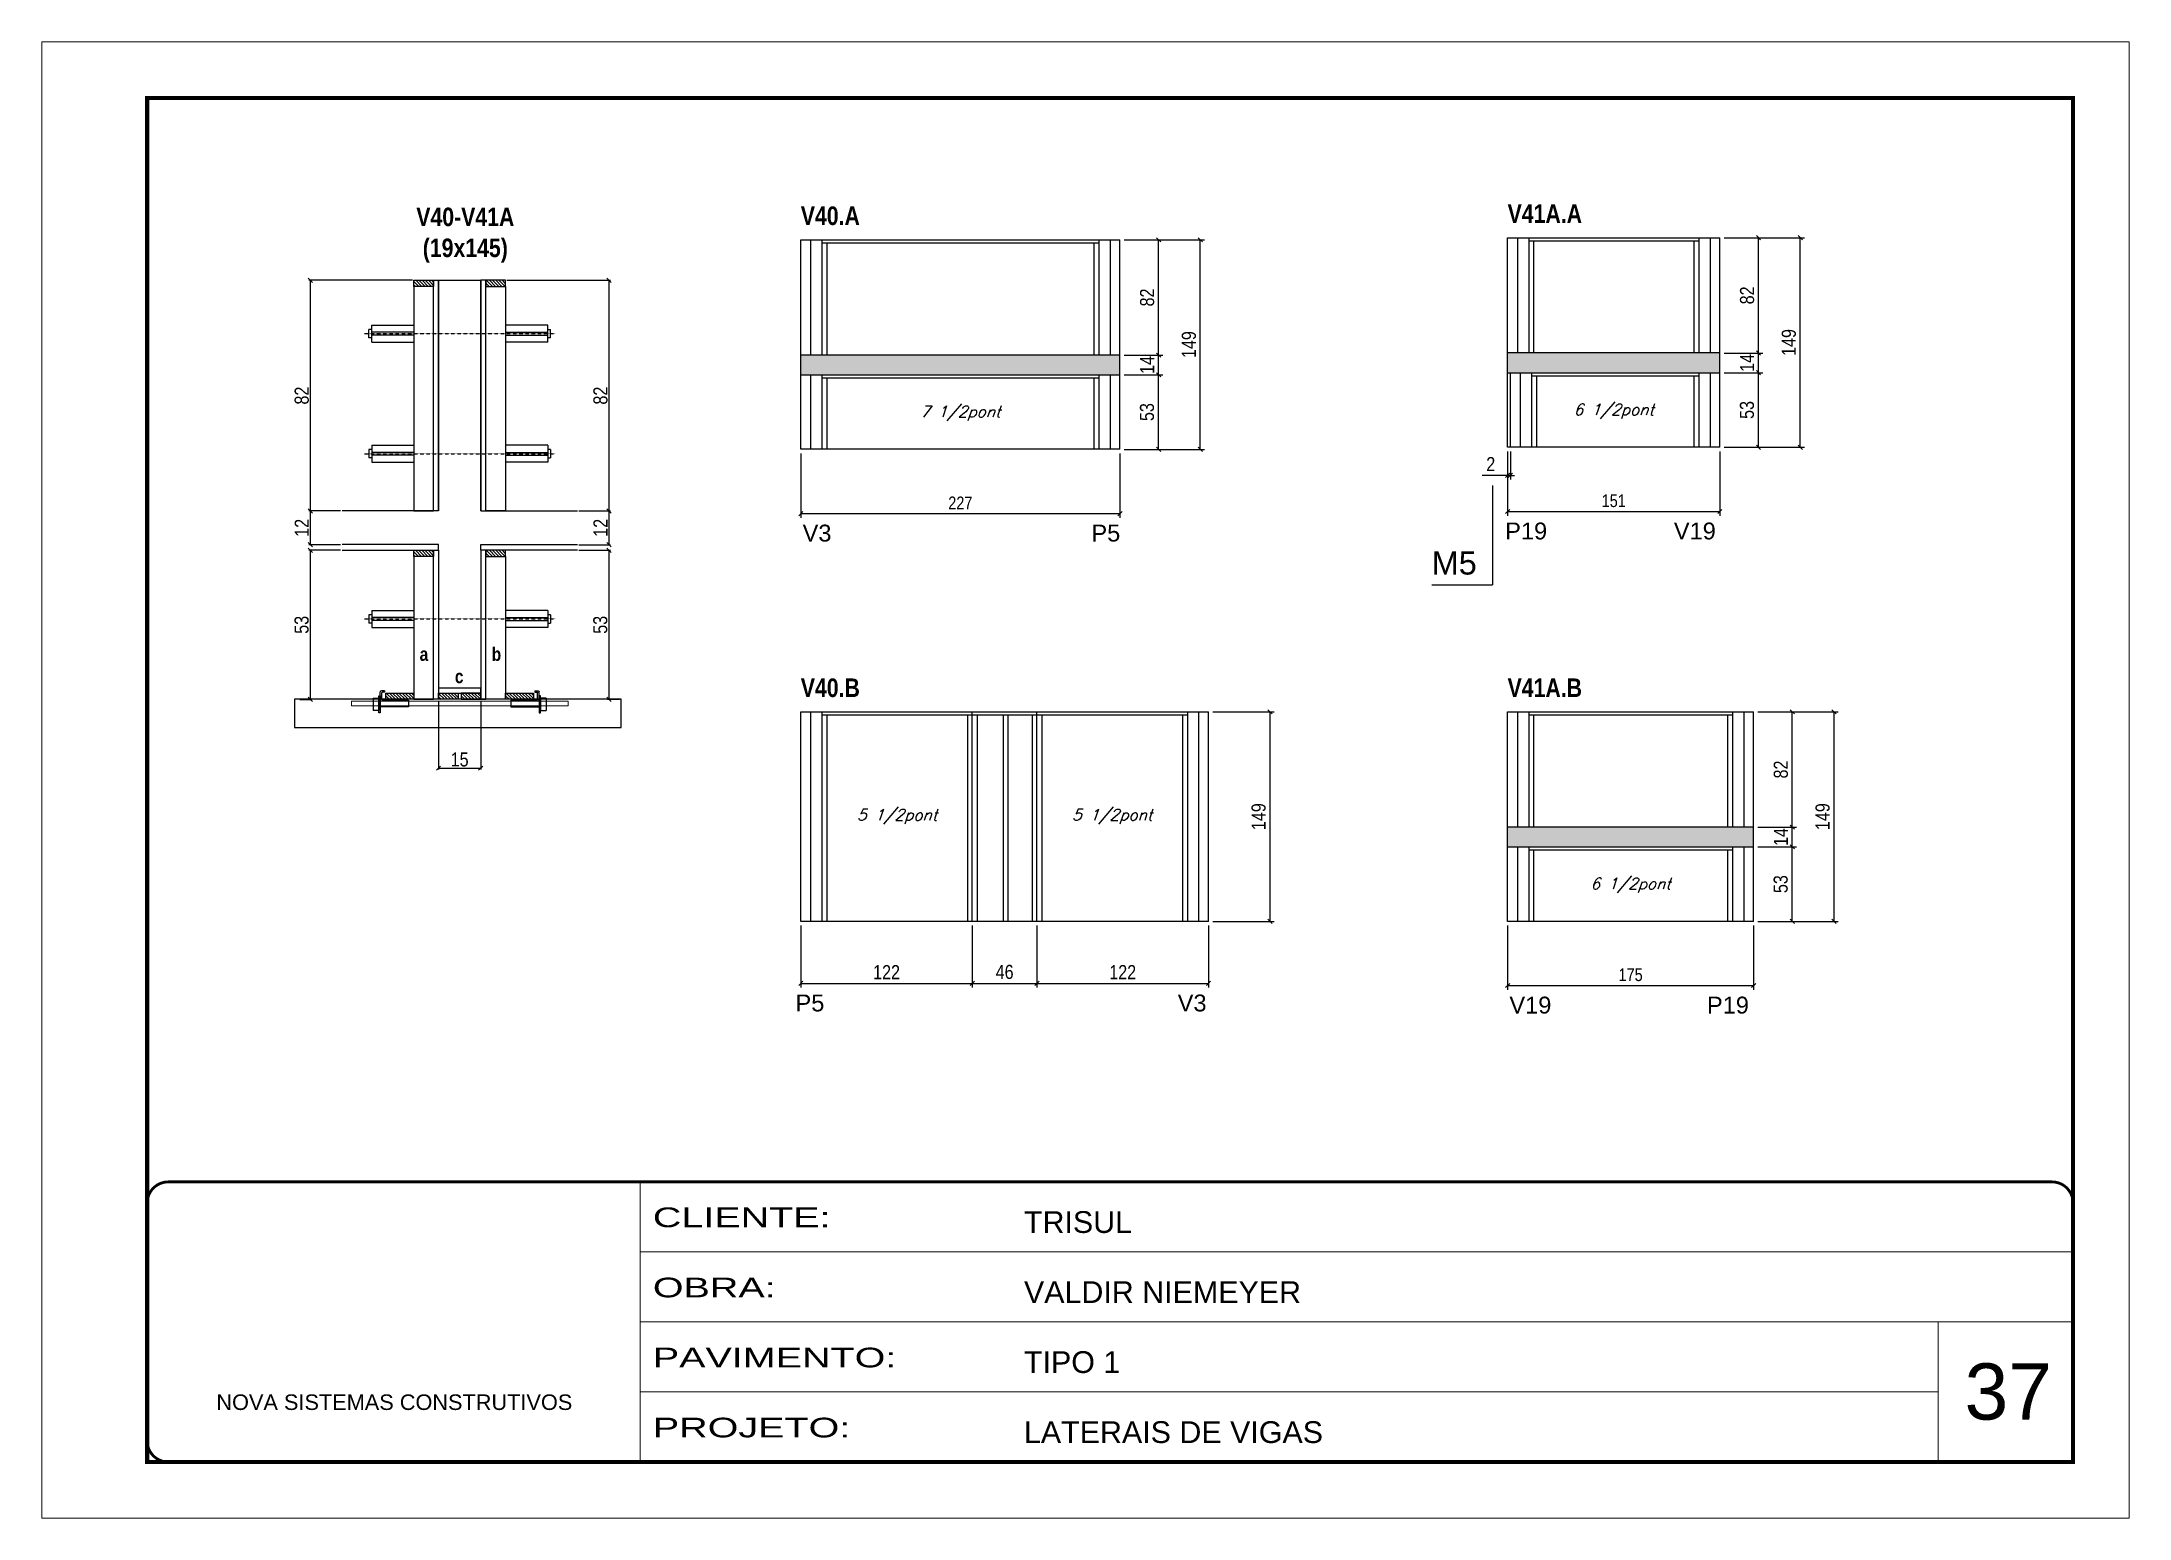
# Model space of a CAD drawing. Extents: x 3330 to 22105, y 1197 to 30204.
# Drawn here: x 3330 to 4815, y 18426 to 19476 of the extents above; entities that cross this region are included whole.
import ezdxf

# ---------------------------------------------------------------- set-up
doc = ezdxf.new("R2010")
doc.units = 0
for name, pattern in [('CONTINUO', [0]), ('DASHED', [0.75, 0.5, -0.25]), ('HIDDEN', [0.375, 0.25, -0.125])]:
    doc.linetypes.add(name, pattern=pattern)
for name, color, linetype in [('5', 5, 'Continuous'), ('barrote', 251, 'Continuous'), ('COTA', 241, 'Continuous'), ('detalhes', 4, 'Continuous'), ('NOMENCLATURA', 7, 'Continuous'), ('Painéis', 200, 'Continuous'), ('presilha', 1, 'Continuous'), ('SARR_2.2x10', 60, 'Continuous'), ('SARR_2.2x7', 40, 'Continuous'), ('SARR_3.5x7', 81, 'Continuous'), ('TENSOR', 3, 'Continuous'), ('texto', 7, 'Continuous')]:
    doc.layers.add(name, color=color, linetype=linetype)
for name, color, linetype, lineweight in [('CARIMBO', 255, 'Continuous', 9), ('CONCRETO', 251, 'Continuous', 25), ('Folhas', 255, 'Continuous', 9), ('SARRAFO DE PRESSAO', 251, 'DASHED', 9), ('SCO-___-LAJ', 2, 'Continuous', 0)]:
    doc.layers.add(name, color=color, linetype=linetype, lineweight=lineweight)
doc.styles.add('ARIAL', font='arial.ttf')
doc.styles.add('COTA TECNICA', font='techl___.ttf', dxfattribs={"height": 10})
doc.styles.add('COTA TECNICA 2X', font='techl___.ttf', dxfattribs={"height": 10})
doc.styles.add('COTA TECNICA-50', font='techl___.ttf', dxfattribs={"height": 9})
doc.styles.add('Romans', font='romans.shx')
doc.styles.get("Standard").update_dxf_attribs({"font": 'arial.ttf'})
doc.styles.add('TECNICA', font='techb___.ttf', dxfattribs={"height": 10})
doc.styles.add('Tecnologia', font='')
doc.styles.get('Tecnologia').set_extended_font_data('Forgotten Futurist')
doc.dimstyles.new('COTA PAINEL-50', dxfattribs={"dimtxt": 9, "dimasz": 3, "dimexe": 3, "dimexo": 3, "dimgap": 3, "dimtad": 1, "dimdec": 1, "dimzin": 12, "dimdsep": 46, "dimtxsty": 'COTA TECNICA-50', "dimblk1": 'OBLIQUE', "dimblk2": 'OBLIQUE', "dimsah": 1, "dimcen": 0.9, "dimclrd": 4, "dimclre": 4, "dimclrt": 240, "dimadec": 1, "dimazin": 3, "dimtfac": 1, "dimtdec": 1, "dimtmove": 0, "dimatfit": 3, "dimfxl": 1, "dimtolj": 1, "dimtzin": 12, "dimarcsym": 0})
doc.dimstyles.new('PAINEL', dxfattribs={"dimtxt": 10, "dimasz": 3, "dimexe": 3, "dimexo": 3, "dimgap": 3, "dimtad": 1, "dimdec": 1, "dimzin": 12, "dimdsep": 46, "dimtxsty": 'COTA TECNICA', "dimblk1": 'OBLIQUE', "dimblk2": 'OBLIQUE', "dimsah": 1, "dimcen": 0.9, "dimclrd": 4, "dimclre": 4, "dimclrt": 240, "dimadec": 1, "dimazin": 3, "dimtfac": 1, "dimtdec": 1, "dimtmove": 0, "dimatfit": 3, "dimfxl": 1, "dimtolj": 1, "dimtzin": 12, "dimarcsym": 0})
doc.dimstyles.new('SECAO', dxfattribs={"dimscale": 0.333333, "dimtxt": 5, "dimasz": 9, "dimexe": 3, "dimexo": 3, "dimgap": 3, "dimtad": 1, "dimdec": 1, "dimlfac": 0.5, "dimzin": 12, "dimdsep": 46, "dimtxsty": 'COTA TECNICA 2X', "dimblk1": 'OBLIQUE', "dimblk2": 'OBLIQUE', "dimsah": 1, "dimcen": 0.9, "dimclrd": 4, "dimclre": 4, "dimclrt": 240, "dimadec": 1, "dimazin": 3, "dimtfac": 1, "dimtdec": 1, "dimtmove": 0, "dimatfit": 3, "dimfxl": 1, "dimtolj": 1, "dimtzin": 12, "dimarcsym": 0})

msp = doc.modelspace()

# ---------------------------------------------------------------- texts
at = {"layer": '5', "linetype": 'Continuous'}
for s, rotation, p in [('V3', 359.99996, (3871, 19120.54)), ('P5', 359.99996, (4076.45, 19120.54)), ('P19', 0.00004, (4370.81, 19122.04)), ('V19', 0.00004, (4490.78, 19122.04)), ('P5', 0.00004, (3865.96, 18786.37)), ('V3', 0.00004, (4137.83, 18786.37)), ('V19', 359.99996, (4373.81, 18784.87)), ('P19', 359.99996, (4514.35, 18784.87))]:
    msp.add_text(s, height=12, rotation=rotation, dxfattribs=at).set_placement(p)
at = {"layer": 'CARIMBO', "style": 'ARIAL'}
msp.add_text('37', height=40, dxfattribs=at).set_placement((4697.59, 18496.09))
at = {"layer": 'detalhes', "style": 'TECNICA'}
for s, p in [('a', (3598.56, 19035.66)), ('b', (3649.82, 19035.64)), ('c', (3623.62, 19019.8))]:
    msp.add_text(s, height=9.6, dxfattribs=at).set_placement(p)
at = {"layer": 'NOMENCLATURA', "style": 'TECNICA'}
for s, p in [('V40.A', (3869.7, 19345.62)), ('V41A.A', (4372.51, 19347.12)), ('V40.B', (3869.7, 19009.95)), ('V41A.B', (4372.51, 19009.95))]:
    msp.add_text(s, height=13.2, dxfattribs=at).set_placement(p)
at = {"layer": 'NOMENCLATURA', "linetype": 'Continuous'}
msp.add_text('M5', height=16.5, dxfattribs=at).set_placement((4318.56, 19097.05))
at = {"layer": 'NOMENCLATURA', "insert": (3631.04, 19358.02), "char_height": 13.2, "attachment_point": 2, "style": 'TECNICA'}
msp.add_mtext_dynamic_manual_height_columns('V40-V41A\\P(19x145)', width=300.2766, gutter_width=1, heights=[0], dxfattribs=at)
at = {"layer": 'texto', "color": 2, "char_height": 8, "attachment_point": 5, "style": 'Romans'}
for s, insert in [('{\\Q19;\\C256;7 1/2pont}', (3983.2, 19211.61)), ('{\\Q19;\\C256;6 1/2pont}', (4448.01, 19213.11)), ('{\\Q19;\\C256;5 1/2pont}', (3938.2, 18924.93)), ('{\\Q19;\\C256;5 1/2pont}', (4091.2, 18924.93)), ('{\\Q19;\\C256;6 1/2pont}', (4460.01, 18875.93))]:
    msp.add_mtext(s, dxfattribs=dict(at, insert=insert))

# ---------------------------------------------------------------- blocks, each defined once
blk = doc.blocks.new('9999999999')
at = {"color": 30, "linetype": 'CONTINUO'}
for p, q in [((98564.6, 34230.2), (98564.6, 34429.4)), ((98564.6, 34379.6), (99584, 34379.6)), ((98564.6, 34329.8), (99488, 34329.8)), ((99584, 34329.8), (99488, 34329.8)), ((99488, 34329.8), (99488, 34230.2)), ((98564.6, 34280), (99488, 34280))]:
    blk.add_line(p, q, dxfattribs=at)
at = {"color": 30, "linetype": 'CONTINUO', "const_width": 2}
blk.add_lwpolyline([(99584, 34230.2), (99584, 34414.4, 0.414214), (99569, 34429.4), (98229, 34429.4, 0.414214), (98214, 34414.4), (98214, 34245.2, 0.414214), (98229, 34230.2), (99584, 34230.2)], format="xyb", dxfattribs=at)
at = {"layer": 'Folhas'}
blk.add_lwpolyline([(98139, 34190.2), (99624, 34190.2), (99624, 35240.2), (98139, 35240.2)], close=True, dxfattribs=at)
at = {"layer": 'Folhas', "color": 30, "const_width": 3}
blk.add_lwpolyline([(98214, 34230.2), (99584, 34230.2), (99584, 35200.2), (98214, 35200.2)], close=True, dxfattribs=at)
at = {"color": 7, "linetype": 'Continuous', "ltscale": 5, "style": 'ARIAL'}
for s, height, p in [('TRISUL', 15.48, (98837.7, 34393.1)), ('VALDIR NIEMEYER', 15.483, (98837.7, 34343.3)), ('TIPO 1', 15.48, (98837.7, 34293.5)), ('NOVA SISTEMAS CONSTRUTIVOS', 11.059, (98263.2, 34267.2)), ('LATERAIS DE VIGAS', 15.483, (98837.7, 34243.7))]:
    blk.add_text(s, height=height, dxfattribs=at).set_placement(p)
at = {"layer": 'Folhas', "color": 7, "style": 'Tecnologia', "width": 1.5}
for s, p in [('CLIENTE:', (98573.7, 34397.2)), ('OBRA:', (98573.7, 34347.3)), ('PAVIMENTO:', (98573.7, 34297.5)), ('PROJETO:', (98573.7, 34247.7))]:
    blk.add_text(s, height=14, dxfattribs=at).set_placement(p)
blk = doc.blocks.new('PRESILHA METÁLICA 1')
at = {"layer": 'presilha'}
for p, q in [((0, 13), (6, 13)), ((0, 13), (0, 0)), ((6, 0), (0, 0)), ((6, 15.5), (7.5, 15.5)), ((6, -2.5), (6, 15.5)), ((6, 13), (6, 0)), ((7.5, 10.6), (7.5, 19.9)), ((7.5, 15.5), (7.5, -2.5)), ((37.5, 4.1), (7.5, 4.1)), ((12, 21), (8.6, 21)), ((9, 11.6), (9, 18.9)), ((12, 19.5), (9.6, 19.5)), ((37.5, 11), (9.6, 11)), ((12, 21), (12, 19.5)), ((37.5, 11), (37.5, 4.1)), ((7.5, -2.5), (6, -2.5))]:
    blk.add_line(p, q, dxfattribs=at)
for centre, radius, start, end in [((8.6, 19.9), 1.14, 90, 180), ((9.6, 18.9), 0.57, 90, 180), ((9.6, 11.6), 0.57, 180, 270)]:
    blk.add_arc(centre, radius, start, end, dxfattribs=at)
blk = doc.blocks.new('_Oblique')
at = {"color": 0, "linetype": 'ByBlock', "lineweight": -2}
blk.add_line((-0.5, -0.5), (0.5, 0.5), dxfattribs=at)
blk = doc.blocks.new('*D2785')
at = {"layer": 'COTA', "color": 4, "lineweight": -2, "transparency": 16777216}
for p, q in [((3612, 19007.3), (3612, 18958.4)), ((3642, 19007.3), (3642, 18958.4)), ((3612, 18959.4), (3642, 18959.4))]:
    blk.add_line(p, q, dxfattribs=at)
at = {"layer": 'Defpoints', "color": 0, "transparency": 16777216}
for p in [(3612, 19008.3), (3642, 19008.3), (3642, 18959.4)]:
    blk.add_point(p, dxfattribs=at)
at = {"layer": 'COTA', "color": 4, "lineweight": -2, "transparency": 16777216, "xscale": 3, "yscale": 3, "zscale": 3, "rotation": 180}
blk.add_blockref('_Oblique', (3612, 18959.4), dxfattribs=at)
at = {"layer": 'COTA', "color": 4, "lineweight": -2, "transparency": 16777216, "xscale": 3, "yscale": 3, "zscale": 3}
blk.add_blockref('_Oblique', (3642, 18959.4), dxfattribs=at)
at = {"layer": 'COTA', "color": 240, "transparency": 16777216, "insert": (3627, 18965.5), "char_height": 10, "attachment_point": 5, "style": 'COTA TECNICA 2X'}
blk.add_mtext('\\A1;15', dxfattribs=at)
blk = doc.blocks.new('*D2786')
at = {"layer": 'COTA', "color": 4, "lineweight": -2, "transparency": 16777216}
for p, q in [((3711.7, 19114.3), (3734.3, 19114.3)), ((3733.3, 19008.3), (3733.3, 19114.3)), ((3740.8, 19008.3), (3732.3, 19008.3))]:
    blk.add_line(p, q, dxfattribs=at)
at = {"layer": 'Defpoints', "color": 0, "transparency": 16777216}
for p in [(3710.7, 19114.3), (3733.3, 19114.3), (3741.8, 19008.3)]:
    blk.add_point(p, dxfattribs=at)
at = {"layer": 'COTA', "color": 4, "lineweight": -2, "transparency": 16777216, "xscale": 3, "yscale": 3, "zscale": 3}
for p, rotation in [((3733.3, 19114.3), 90), ((3733.3, 19008.3), 270)]:
    blk.add_blockref('_Oblique', p, dxfattribs=dict(at, rotation=rotation))
at = {"layer": 'COTA', "color": 240, "transparency": 16777216, "insert": (3727.1, 19061.3), "char_height": 10, "attachment_point": 5, "rotation": 90, "style": 'COTA TECNICA 2X'}
blk.add_mtext('\\A1;53', dxfattribs=at)
blk = doc.blocks.new('*D2787')
at = {"layer": 'COTA', "color": 4, "lineweight": -2, "transparency": 16777216}
for p, q in [((3711.7, 19142.3), (3734.3, 19142.3)), ((3733.3, 19118.3), (3733.3, 19142.3)), ((3711.7, 19118.3), (3734.3, 19118.3))]:
    blk.add_line(p, q, dxfattribs=at)
at = {"layer": 'Defpoints', "color": 0, "transparency": 16777216}
for p in [(3710.7, 19142.3), (3733.3, 19142.3), (3710.7, 19118.3)]:
    blk.add_point(p, dxfattribs=at)
at = {"layer": 'COTA', "color": 4, "lineweight": -2, "transparency": 16777216, "xscale": 3, "yscale": 3, "zscale": 3}
for p, rotation in [((3733.3, 19142.3), 90), ((3733.3, 19118.3), 270)]:
    blk.add_blockref('_Oblique', p, dxfattribs=dict(at, rotation=rotation))
at = {"layer": 'COTA', "color": 240, "transparency": 16777216, "insert": (3727.2, 19130.3), "char_height": 10, "attachment_point": 5, "rotation": 90, "style": 'COTA TECNICA 2X'}
blk.add_mtext('\\A1;12', dxfattribs=at)
blk = doc.blocks.new('*D2788')
at = {"layer": 'COTA', "color": 4, "lineweight": -2, "transparency": 16777216}
for p, q in [((3660.6, 19306.3), (3734.3, 19306.3)), ((3733.3, 19142.3), (3733.3, 19306.3)), ((3711.7, 19142.3), (3734.3, 19142.3))]:
    blk.add_line(p, q, dxfattribs=at)
at = {"layer": 'Defpoints', "color": 0, "transparency": 16777216}
for p in [(3659.6, 19306.3), (3733.3, 19306.3), (3710.7, 19142.3)]:
    blk.add_point(p, dxfattribs=at)
at = {"layer": 'COTA', "color": 4, "lineweight": -2, "transparency": 16777216, "xscale": 3, "yscale": 3, "zscale": 3}
for p, rotation in [((3733.3, 19306.3), 90), ((3733.3, 19142.3), 270)]:
    blk.add_blockref('_Oblique', p, dxfattribs=dict(at, rotation=rotation))
at = {"layer": 'COTA', "color": 240, "transparency": 16777216, "insert": (3727.2, 19224.3), "char_height": 10, "attachment_point": 5, "rotation": 90, "style": 'COTA TECNICA 2X'}
blk.add_mtext('\\A1;82', dxfattribs=at)
blk = doc.blocks.new('*D2789')
at = {"layer": 'COTA', "color": 4, "lineweight": -2, "transparency": 16777216}
for p, q in [((3542.3, 19114.3), (3519.8, 19114.3)), ((3520.8, 19008.3), (3520.8, 19114.3)), ((3513.3, 19008.3), (3521.8, 19008.3))]:
    blk.add_line(p, q, dxfattribs=at)
at = {"layer": 'Defpoints', "color": 0, "transparency": 16777216}
for p in [(3520.8, 19114.3), (3543.3, 19114.3), (3512.3, 19008.3)]:
    blk.add_point(p, dxfattribs=at)
at = {"layer": 'COTA', "color": 4, "lineweight": -2, "transparency": 16777216, "xscale": 3, "yscale": 3, "zscale": 3}
for p, rotation in [((3520.8, 19114.3), 90), ((3520.8, 19008.3), 270)]:
    blk.add_blockref('_Oblique', p, dxfattribs=dict(at, rotation=rotation))
at = {"layer": 'COTA', "color": 240, "transparency": 16777216, "insert": (3514.6, 19061.3), "char_height": 10, "attachment_point": 5, "rotation": 90, "style": 'COTA TECNICA 2X'}
blk.add_mtext('\\A1;53', dxfattribs=at)
blk = doc.blocks.new('*D2790')
at = {"layer": 'COTA', "color": 4, "lineweight": -2, "transparency": 16777216}
for p, q in [((3542.3, 19142.3), (3519.8, 19142.3)), ((3520.8, 19118.3), (3520.8, 19142.3)), ((3542.3, 19118.3), (3519.8, 19118.3))]:
    blk.add_line(p, q, dxfattribs=at)
at = {"layer": 'Defpoints', "color": 0, "transparency": 16777216}
for p in [(3520.8, 19142.3), (3543.3, 19142.3), (3543.3, 19118.3)]:
    blk.add_point(p, dxfattribs=at)
at = {"layer": 'COTA', "color": 4, "lineweight": -2, "transparency": 16777216, "xscale": 3, "yscale": 3, "zscale": 3}
for p, rotation in [((3520.8, 19142.3), 90), ((3520.8, 19118.3), 270)]:
    blk.add_blockref('_Oblique', p, dxfattribs=dict(at, rotation=rotation))
at = {"layer": 'COTA', "color": 240, "transparency": 16777216, "insert": (3514.7, 19130.3), "char_height": 10, "attachment_point": 5, "rotation": 90, "style": 'COTA TECNICA 2X'}
blk.add_mtext('\\A1;12', dxfattribs=at)
blk = doc.blocks.new('*D2791')
at = {"layer": 'COTA', "color": 4, "lineweight": -2, "transparency": 16777216}
for p, q in [((3593.4, 19306.3), (3519.8, 19306.3)), ((3520.8, 19142.3), (3520.8, 19306.3)), ((3542.3, 19142.3), (3519.8, 19142.3))]:
    blk.add_line(p, q, dxfattribs=at)
at = {"layer": 'Defpoints', "color": 0, "transparency": 16777216}
for p in [(3520.8, 19306.3), (3594.4, 19306.3), (3543.3, 19142.3)]:
    blk.add_point(p, dxfattribs=at)
at = {"layer": 'COTA', "color": 4, "lineweight": -2, "transparency": 16777216, "xscale": 3, "yscale": 3, "zscale": 3}
for p, rotation in [((3520.8, 19306.3), 90), ((3520.8, 19142.3), 270)]:
    blk.add_blockref('_Oblique', p, dxfattribs=dict(at, rotation=rotation))
at = {"layer": 'COTA', "color": 240, "transparency": 16777216, "insert": (3514.7, 19224.3), "char_height": 10, "attachment_point": 5, "rotation": 90, "style": 'COTA TECNICA 2X'}
blk.add_mtext('\\A1;82', dxfattribs=at)
blk = doc.blocks.new('*D2792')
at = {"layer": 'COTA', "color": 4, "linetype": 'ByBlock', "lineweight": -2, "transparency": 16777216}
for p, q in [((4372.5, 19184.6), (4372.5, 19138.9)), ((4523.5, 19184.6), (4523.5, 19138.9)), ((4372.5, 19141.9), (4523.5, 19141.9))]:
    blk.add_line(p, q, dxfattribs=at)
at = {"layer": 'Defpoints', "color": 0, "linetype": 'ByBlock', "transparency": 16777216}
for p in [(4372.5, 19187.6), (4523.5, 19187.6), (4523.5, 19141.9)]:
    blk.add_point(p, dxfattribs=at)
at = {"layer": 'COTA', "color": 4, "linetype": 'ByBlock', "lineweight": -2, "transparency": 16777216, "xscale": 3, "yscale": 3, "zscale": 3, "rotation": 180}
blk.add_blockref('_Oblique', (4372.5, 19141.9), dxfattribs=at)
at = {"layer": 'COTA', "color": 4, "linetype": 'ByBlock', "lineweight": -2, "transparency": 16777216, "xscale": 3, "yscale": 3, "zscale": 3}
blk.add_blockref('_Oblique', (4523.5, 19141.9), dxfattribs=at)
at = {"layer": 'COTA', "color": 240, "linetype": 'ByBlock', "transparency": 16777216, "insert": (4448, 19149.5), "char_height": 9, "attachment_point": 5, "style": 'COTA TECNICA-50'}
blk.add_mtext('\\A1;151', dxfattribs=at)
blk = doc.blocks.new('*D2793')
at = {"layer": 'COTA', "color": 4, "linetype": 'ByBlock', "lineweight": -2, "transparency": 16777216}
for p, q in [((4372.5, 19184.6), (4372.5, 19164.6)), ((4374.5, 19184.6), (4374.5, 19164.6)), ((4372.5, 19167.6), (4354.4, 19167.6)), ((4374.5, 19167.6), (4372.5, 19167.6)), ((4374.5, 19167.6), (4377.5, 19167.6))]:
    blk.add_line(p, q, dxfattribs=at)
at = {"layer": 'Defpoints', "color": 0, "linetype": 'ByBlock', "transparency": 16777216}
for p in [(4372.5, 19187.6), (4374.5, 19187.6), (4372.5, 19167.6)]:
    blk.add_point(p, dxfattribs=at)
at = {"layer": 'COTA', "color": 4, "linetype": 'ByBlock', "lineweight": -2, "transparency": 16777216, "xscale": 3, "yscale": 3, "zscale": 3}
blk.add_blockref('_Oblique', (4372.5, 19167.6), dxfattribs=at)
at = {"layer": 'COTA', "color": 4, "linetype": 'ByBlock', "lineweight": -2, "transparency": 16777216, "xscale": 3, "yscale": 3, "zscale": 3, "rotation": 180}
blk.add_blockref('_Oblique', (4374.5, 19167.6), dxfattribs=at)
at = {"layer": 'COTA', "color": 240, "linetype": 'ByBlock', "transparency": 16777216, "insert": (4360.5, 19175.6), "char_height": 10, "attachment_point": 5, "style": 'COTA TECNICA'}
blk.add_mtext('\\A1;2', dxfattribs=at)
blk = doc.blocks.new('*D2794')
at = {"layer": 'COTA', "color": 4, "linetype": 'ByBlock', "lineweight": -2, "transparency": 16777216}
for p, q in [((4526.5, 19240.6), (4554, 19240.6)), ((4551, 19187.6), (4551, 19240.6)), ((4526.5, 19187.6), (4554, 19187.6))]:
    blk.add_line(p, q, dxfattribs=at)
at = {"layer": 'Defpoints', "color": 0, "linetype": 'ByBlock', "transparency": 16777216}
for p in [(4523.5, 19240.6), (4551, 19240.6), (4523.5, 19187.6)]:
    blk.add_point(p, dxfattribs=at)
at = {"layer": 'COTA', "color": 4, "linetype": 'ByBlock', "lineweight": -2, "transparency": 16777216, "xscale": 3, "yscale": 3, "zscale": 3}
for p, rotation in [((4551, 19240.6), 90), ((4551, 19187.6), 270)]:
    blk.add_blockref('_Oblique', p, dxfattribs=dict(at, rotation=rotation))
at = {"layer": 'COTA', "color": 240, "linetype": 'ByBlock', "transparency": 16777216, "insert": (4542.8, 19214.1), "char_height": 10, "attachment_point": 5, "rotation": 90, "style": 'COTA TECNICA'}
blk.add_mtext('\\A1;53', dxfattribs=at)
blk = doc.blocks.new('*D2795')
at = {"layer": 'COTA', "color": 4, "linetype": 'ByBlock', "lineweight": -2, "transparency": 16777216}
for p, q in [((4526.5, 19254.6), (4554, 19254.6)), ((4551, 19240.6), (4551, 19254.6)), ((4526.5, 19240.6), (4554, 19240.6))]:
    blk.add_line(p, q, dxfattribs=at)
at = {"layer": 'Defpoints', "color": 0, "linetype": 'ByBlock', "transparency": 16777216}
for p in [(4523.5, 19254.6), (4551, 19254.6), (4523.5, 19240.6)]:
    blk.add_point(p, dxfattribs=at)
at = {"layer": 'COTA', "color": 4, "linetype": 'ByBlock', "lineweight": -2, "transparency": 16777216, "xscale": 3, "yscale": 3, "zscale": 3}
for p, rotation in [((4551, 19254.6), 90), ((4551, 19240.6), 270)]:
    blk.add_blockref('_Oblique', p, dxfattribs=dict(at, rotation=rotation))
at = {"layer": 'COTA', "color": 240, "linetype": 'ByBlock', "transparency": 16777216, "insert": (4542.9, 19247.6), "char_height": 10, "attachment_point": 5, "rotation": 90, "style": 'COTA TECNICA'}
blk.add_mtext('\\A1;14', dxfattribs=at)
blk = doc.blocks.new('*D2796')
at = {"layer": 'COTA', "color": 4, "linetype": 'ByBlock', "lineweight": -2, "transparency": 16777216}
for p, q in [((4526.5, 19336.6), (4554, 19336.6)), ((4551, 19254.6), (4551, 19336.6)), ((4526.5, 19254.6), (4554, 19254.6))]:
    blk.add_line(p, q, dxfattribs=at)
at = {"layer": 'Defpoints', "color": 0, "linetype": 'ByBlock', "transparency": 16777216}
for p in [(4523.5, 19336.6), (4551, 19336.6), (4523.5, 19254.6)]:
    blk.add_point(p, dxfattribs=at)
at = {"layer": 'COTA', "color": 4, "linetype": 'ByBlock', "lineweight": -2, "transparency": 16777216, "xscale": 3, "yscale": 3, "zscale": 3}
for p, rotation in [((4551, 19336.6), 90), ((4551, 19254.6), 270)]:
    blk.add_blockref('_Oblique', p, dxfattribs=dict(at, rotation=rotation))
at = {"layer": 'COTA', "color": 240, "linetype": 'ByBlock', "transparency": 16777216, "insert": (4542.9, 19295.6), "char_height": 10, "attachment_point": 5, "rotation": 90, "style": 'COTA TECNICA'}
blk.add_mtext('\\A1;82', dxfattribs=at)
blk = doc.blocks.new('*D2797')
at = {"layer": 'COTA', "color": 4, "linetype": 'ByBlock', "lineweight": -2, "transparency": 16777216}
for p, q in [((4526.5, 19336.6), (4583.7, 19336.6)), ((4580.7, 19187.6), (4580.7, 19336.6)), ((4526.5, 19187.6), (4583.7, 19187.6))]:
    blk.add_line(p, q, dxfattribs=at)
at = {"layer": 'Defpoints', "color": 0, "linetype": 'ByBlock', "transparency": 16777216}
for p in [(4523.5, 19336.6), (4580.7, 19336.6), (4523.5, 19187.6)]:
    blk.add_point(p, dxfattribs=at)
at = {"layer": 'COTA', "color": 4, "linetype": 'ByBlock', "lineweight": -2, "transparency": 16777216, "xscale": 3, "yscale": 3, "zscale": 3}
for p, rotation in [((4580.7, 19336.6), 90), ((4580.7, 19187.6), 270)]:
    blk.add_blockref('_Oblique', p, dxfattribs=dict(at, rotation=rotation))
at = {"layer": 'COTA', "color": 240, "linetype": 'ByBlock', "transparency": 16777216, "insert": (4572.6, 19262.1), "char_height": 10, "attachment_point": 5, "rotation": 90, "style": 'COTA TECNICA'}
blk.add_mtext('\\A1;149', dxfattribs=at)
blk = doc.blocks.new('*D2798')
at = {"layer": 'COTA', "color": 4, "linetype": 'ByBlock', "lineweight": -2, "transparency": 16777216}
for p, q in [((4372.5, 18847.4), (4372.5, 18801.8)), ((4547.5, 18847.4), (4547.5, 18801.8)), ((4372.5, 18804.8), (4547.5, 18804.8))]:
    blk.add_line(p, q, dxfattribs=at)
at = {"layer": 'Defpoints', "color": 0, "linetype": 'ByBlock', "transparency": 16777216}
for p in [(4372.5, 18850.4), (4547.5, 18850.4), (4547.5, 18804.8)]:
    blk.add_point(p, dxfattribs=at)
at = {"layer": 'COTA', "color": 4, "linetype": 'ByBlock', "lineweight": -2, "transparency": 16777216, "xscale": 3, "yscale": 3, "zscale": 3, "rotation": 180}
blk.add_blockref('_Oblique', (4372.5, 18804.8), dxfattribs=at)
at = {"layer": 'COTA', "color": 4, "linetype": 'ByBlock', "lineweight": -2, "transparency": 16777216, "xscale": 3, "yscale": 3, "zscale": 3}
blk.add_blockref('_Oblique', (4547.5, 18804.8), dxfattribs=at)
at = {"layer": 'COTA', "color": 240, "linetype": 'ByBlock', "transparency": 16777216, "insert": (4460, 18812.4), "char_height": 9, "attachment_point": 5, "style": 'COTA TECNICA-50'}
blk.add_mtext('\\A1;175', dxfattribs=at)
blk = doc.blocks.new('*D2799')
at = {"layer": 'COTA', "color": 4, "linetype": 'ByBlock', "lineweight": -2, "transparency": 16777216}
for p, q in [((4550.5, 18903.4), (4578, 18903.4)), ((4575, 18850.4), (4575, 18903.4)), ((4550.5, 18850.4), (4578, 18850.4))]:
    blk.add_line(p, q, dxfattribs=at)
at = {"layer": 'Defpoints', "color": 0, "linetype": 'ByBlock', "transparency": 16777216}
for p in [(4547.5, 18903.4), (4575, 18903.4), (4547.5, 18850.4)]:
    blk.add_point(p, dxfattribs=at)
at = {"layer": 'COTA', "color": 4, "linetype": 'ByBlock', "lineweight": -2, "transparency": 16777216, "xscale": 3, "yscale": 3, "zscale": 3}
for p, rotation in [((4575, 18903.4), 90), ((4575, 18850.4), 270)]:
    blk.add_blockref('_Oblique', p, dxfattribs=dict(at, rotation=rotation))
at = {"layer": 'COTA', "color": 240, "linetype": 'ByBlock', "transparency": 16777216, "insert": (4566.8, 18876.9), "char_height": 10, "attachment_point": 5, "rotation": 90, "style": 'COTA TECNICA'}
blk.add_mtext('\\A1;53', dxfattribs=at)
blk = doc.blocks.new('*D2800')
at = {"layer": 'COTA', "color": 4, "linetype": 'ByBlock', "lineweight": -2, "transparency": 16777216}
for p, q in [((4550.5, 18917.4), (4578, 18917.4)), ((4575, 18903.4), (4575, 18917.4)), ((4550.5, 18903.4), (4578, 18903.4))]:
    blk.add_line(p, q, dxfattribs=at)
at = {"layer": 'Defpoints', "color": 0, "linetype": 'ByBlock', "transparency": 16777216}
for p in [(4547.5, 18917.4), (4575, 18917.4), (4547.5, 18903.4)]:
    blk.add_point(p, dxfattribs=at)
at = {"layer": 'COTA', "color": 4, "linetype": 'ByBlock', "lineweight": -2, "transparency": 16777216, "xscale": 3, "yscale": 3, "zscale": 3}
for p, rotation in [((4575, 18917.4), 90), ((4575, 18903.4), 270)]:
    blk.add_blockref('_Oblique', p, dxfattribs=dict(at, rotation=rotation))
at = {"layer": 'COTA', "color": 240, "linetype": 'ByBlock', "transparency": 16777216, "insert": (4566.9, 18910.4), "char_height": 10, "attachment_point": 5, "rotation": 90, "style": 'COTA TECNICA'}
blk.add_mtext('\\A1;14', dxfattribs=at)
blk = doc.blocks.new('*D2801')
at = {"layer": 'COTA', "color": 4, "linetype": 'ByBlock', "lineweight": -2, "transparency": 16777216}
for p, q in [((4550.5, 18999.4), (4578, 18999.4)), ((4575, 18917.4), (4575, 18999.4)), ((4550.5, 18917.4), (4578, 18917.4))]:
    blk.add_line(p, q, dxfattribs=at)
at = {"layer": 'Defpoints', "color": 0, "linetype": 'ByBlock', "transparency": 16777216}
for p in [(4547.5, 18999.4), (4575, 18999.4), (4547.5, 18917.4)]:
    blk.add_point(p, dxfattribs=at)
at = {"layer": 'COTA', "color": 4, "linetype": 'ByBlock', "lineweight": -2, "transparency": 16777216, "xscale": 3, "yscale": 3, "zscale": 3}
for p, rotation in [((4575, 18999.4), 90), ((4575, 18917.4), 270)]:
    blk.add_blockref('_Oblique', p, dxfattribs=dict(at, rotation=rotation))
at = {"layer": 'COTA', "color": 240, "linetype": 'ByBlock', "transparency": 16777216, "insert": (4566.9, 18958.4), "char_height": 10, "attachment_point": 5, "rotation": 90, "style": 'COTA TECNICA'}
blk.add_mtext('\\A1;82', dxfattribs=at)
blk = doc.blocks.new('*D2802')
at = {"layer": 'COTA', "color": 4, "linetype": 'ByBlock', "lineweight": -2, "transparency": 16777216}
for p, q in [((4550.5, 18999.4), (4607.7, 18999.4)), ((4604.7, 18850.4), (4604.7, 18999.4)), ((4550.5, 18850.4), (4607.7, 18850.4))]:
    blk.add_line(p, q, dxfattribs=at)
at = {"layer": 'Defpoints', "color": 0, "linetype": 'ByBlock', "transparency": 16777216}
for p in [(4547.5, 18999.4), (4604.7, 18999.4), (4547.5, 18850.4)]:
    blk.add_point(p, dxfattribs=at)
at = {"layer": 'COTA', "color": 4, "linetype": 'ByBlock', "lineweight": -2, "transparency": 16777216, "xscale": 3, "yscale": 3, "zscale": 3}
for p, rotation in [((4604.7, 18999.4), 90), ((4604.7, 18850.4), 270)]:
    blk.add_blockref('_Oblique', p, dxfattribs=dict(at, rotation=rotation))
at = {"layer": 'COTA', "color": 240, "linetype": 'ByBlock', "transparency": 16777216, "insert": (4596.6, 18924.9), "char_height": 10, "attachment_point": 5, "rotation": 90, "style": 'COTA TECNICA'}
blk.add_mtext('\\A1;149', dxfattribs=at)
blk = doc.blocks.new('*D2803')
at = {"layer": 'COTA', "color": 4, "linetype": 'ByBlock', "lineweight": -2, "transparency": 16777216}
for p, q in [((3869.7, 19183.1), (3869.7, 19137.4)), ((4096.7, 19183.1), (4096.7, 19137.4)), ((3869.7, 19140.4), (4096.7, 19140.4))]:
    blk.add_line(p, q, dxfattribs=at)
at = {"layer": 'Defpoints', "color": 0, "linetype": 'ByBlock', "transparency": 16777216}
for p in [(3869.7, 19186.1), (4096.7, 19186.1), (4096.7, 19140.4)]:
    blk.add_point(p, dxfattribs=at)
at = {"layer": 'COTA', "color": 4, "linetype": 'ByBlock', "lineweight": -2, "transparency": 16777216, "xscale": 3, "yscale": 3, "zscale": 3, "rotation": 180}
blk.add_blockref('_Oblique', (3869.7, 19140.4), dxfattribs=at)
at = {"layer": 'COTA', "color": 4, "linetype": 'ByBlock', "lineweight": -2, "transparency": 16777216, "xscale": 3, "yscale": 3, "zscale": 3}
blk.add_blockref('_Oblique', (4096.7, 19140.4), dxfattribs=at)
at = {"layer": 'COTA', "color": 240, "linetype": 'ByBlock', "transparency": 16777216, "insert": (3983.2, 19148), "char_height": 9, "attachment_point": 5, "style": 'COTA TECNICA-50'}
blk.add_mtext('\\A1;227', dxfattribs=at)
blk = doc.blocks.new('*D2804')
at = {"layer": 'COTA', "color": 4, "linetype": 'ByBlock', "lineweight": -2, "transparency": 16777216}
for p, q in [((4099.7, 19239.1), (4127.2, 19239.1)), ((4124.2, 19186.1), (4124.2, 19239.1)), ((4099.7, 19186.1), (4127.2, 19186.1))]:
    blk.add_line(p, q, dxfattribs=at)
at = {"layer": 'Defpoints', "color": 0, "linetype": 'ByBlock', "transparency": 16777216}
for p in [(4096.7, 19239.1), (4124.2, 19239.1), (4096.7, 19186.1)]:
    blk.add_point(p, dxfattribs=at)
at = {"layer": 'COTA', "color": 4, "linetype": 'ByBlock', "lineweight": -2, "transparency": 16777216, "xscale": 3, "yscale": 3, "zscale": 3}
for p, rotation in [((4124.2, 19239.1), 90), ((4124.2, 19186.1), 270)]:
    blk.add_blockref('_Oblique', p, dxfattribs=dict(at, rotation=rotation))
at = {"layer": 'COTA', "color": 240, "linetype": 'ByBlock', "transparency": 16777216, "insert": (4116, 19212.6), "char_height": 10, "attachment_point": 5, "rotation": 90, "style": 'COTA TECNICA'}
blk.add_mtext('\\A1;53', dxfattribs=at)
blk = doc.blocks.new('*D2805')
at = {"layer": 'COTA', "color": 4, "linetype": 'ByBlock', "lineweight": -2, "transparency": 16777216}
for p, q in [((4099.7, 19253.1), (4127.2, 19253.1)), ((4124.2, 19239.1), (4124.2, 19253.1)), ((4099.7, 19239.1), (4127.2, 19239.1))]:
    blk.add_line(p, q, dxfattribs=at)
at = {"layer": 'Defpoints', "color": 0, "linetype": 'ByBlock', "transparency": 16777216}
for p in [(4096.7, 19253.1), (4124.2, 19253.1), (4096.7, 19239.1)]:
    blk.add_point(p, dxfattribs=at)
at = {"layer": 'COTA', "color": 4, "linetype": 'ByBlock', "lineweight": -2, "transparency": 16777216, "xscale": 3, "yscale": 3, "zscale": 3}
for p, rotation in [((4124.2, 19253.1), 90), ((4124.2, 19239.1), 270)]:
    blk.add_blockref('_Oblique', p, dxfattribs=dict(at, rotation=rotation))
at = {"layer": 'COTA', "color": 240, "linetype": 'ByBlock', "transparency": 16777216, "insert": (4116.1, 19246.1), "char_height": 10, "attachment_point": 5, "rotation": 90, "style": 'COTA TECNICA'}
blk.add_mtext('\\A1;14', dxfattribs=at)
blk = doc.blocks.new('*D2806')
at = {"layer": 'COTA', "color": 4, "linetype": 'ByBlock', "lineweight": -2, "transparency": 16777216}
for p, q in [((4099.7, 19335.1), (4127.2, 19335.1)), ((4124.2, 19253.1), (4124.2, 19335.1)), ((4099.7, 19253.1), (4127.2, 19253.1))]:
    blk.add_line(p, q, dxfattribs=at)
at = {"layer": 'Defpoints', "color": 0, "linetype": 'ByBlock', "transparency": 16777216}
for p in [(4096.7, 19335.1), (4124.2, 19335.1), (4096.7, 19253.1)]:
    blk.add_point(p, dxfattribs=at)
at = {"layer": 'COTA', "color": 4, "linetype": 'ByBlock', "lineweight": -2, "transparency": 16777216, "xscale": 3, "yscale": 3, "zscale": 3}
for p, rotation in [((4124.2, 19335.1), 90), ((4124.2, 19253.1), 270)]:
    blk.add_blockref('_Oblique', p, dxfattribs=dict(at, rotation=rotation))
at = {"layer": 'COTA', "color": 240, "linetype": 'ByBlock', "transparency": 16777216, "insert": (4116.1, 19294.1), "char_height": 10, "attachment_point": 5, "rotation": 90, "style": 'COTA TECNICA'}
blk.add_mtext('\\A1;82', dxfattribs=at)
blk = doc.blocks.new('*D2807')
at = {"layer": 'COTA', "color": 4, "linetype": 'ByBlock', "lineweight": -2, "transparency": 16777216}
for p, q in [((4099.7, 19335.1), (4156.9, 19335.1)), ((4153.9, 19186.1), (4153.9, 19335.1)), ((4099.7, 19186.1), (4156.9, 19186.1))]:
    blk.add_line(p, q, dxfattribs=at)
at = {"layer": 'Defpoints', "color": 0, "linetype": 'ByBlock', "transparency": 16777216}
for p in [(4096.7, 19335.1), (4153.9, 19335.1), (4096.7, 19186.1)]:
    blk.add_point(p, dxfattribs=at)
at = {"layer": 'COTA', "color": 4, "linetype": 'ByBlock', "lineweight": -2, "transparency": 16777216, "xscale": 3, "yscale": 3, "zscale": 3}
for p, rotation in [((4153.9, 19335.1), 90), ((4153.9, 19186.1), 270)]:
    blk.add_blockref('_Oblique', p, dxfattribs=dict(at, rotation=rotation))
at = {"layer": 'COTA', "color": 240, "linetype": 'ByBlock', "transparency": 16777216, "insert": (4145.8, 19260.6), "char_height": 10, "attachment_point": 5, "rotation": 90, "style": 'COTA TECNICA'}
blk.add_mtext('\\A1;149', dxfattribs=at)
blk = doc.blocks.new('*D2808')
at = {"layer": 'COTA', "color": 4, "linetype": 'ByBlock', "lineweight": -2, "transparency": 16777216}
for p, q in [((4162.7, 18999.4), (4206.5, 18999.4)), ((4203.5, 18850.4), (4203.5, 18999.4)), ((4162.7, 18850.4), (4206.5, 18850.4))]:
    blk.add_line(p, q, dxfattribs=at)
at = {"layer": 'Defpoints', "color": 0, "linetype": 'ByBlock', "transparency": 16777216}
for p in [(4159.7, 18999.4), (4203.5, 18999.4), (4159.7, 18850.4)]:
    blk.add_point(p, dxfattribs=at)
at = {"layer": 'COTA', "color": 4, "linetype": 'ByBlock', "lineweight": -2, "transparency": 16777216, "xscale": 3, "yscale": 3, "zscale": 3}
for p, rotation in [((4203.5, 18999.4), 90), ((4203.5, 18850.4), 270)]:
    blk.add_blockref('_Oblique', p, dxfattribs=dict(at, rotation=rotation))
at = {"layer": 'COTA', "color": 240, "linetype": 'ByBlock', "transparency": 16777216, "insert": (4195.4, 18924.9), "char_height": 10, "attachment_point": 5, "rotation": 90, "style": 'COTA TECNICA'}
blk.add_mtext('\\A1;149', dxfattribs=at)
blk = doc.blocks.new('*D2809')
at = {"layer": 'COTA', "color": 4, "linetype": 'ByBlock', "lineweight": -2, "transparency": 16777216}
for p, q in [((3869.7, 18847.4), (3869.7, 18803.3)), ((3991.7, 18847.4), (3991.7, 18803.3)), ((3869.7, 18806.3), (3991.7, 18806.3))]:
    blk.add_line(p, q, dxfattribs=at)
at = {"layer": 'Defpoints', "color": 0, "linetype": 'ByBlock', "transparency": 16777216}
for p in [(3869.7, 18850.4), (3991.7, 18850.4), (3991.7, 18806.3)]:
    blk.add_point(p, dxfattribs=at)
at = {"layer": 'COTA', "color": 4, "linetype": 'ByBlock', "lineweight": -2, "transparency": 16777216, "xscale": 3, "yscale": 3, "zscale": 3, "rotation": 180}
blk.add_blockref('_Oblique', (3869.7, 18806.3), dxfattribs=at)
at = {"layer": 'COTA', "color": 4, "linetype": 'ByBlock', "lineweight": -2, "transparency": 16777216, "xscale": 3, "yscale": 3, "zscale": 3}
blk.add_blockref('_Oblique', (3991.7, 18806.3), dxfattribs=at)
at = {"layer": 'COTA', "color": 240, "linetype": 'ByBlock', "transparency": 16777216, "insert": (3930.7, 18814.3), "char_height": 10, "attachment_point": 5, "style": 'COTA TECNICA'}
blk.add_mtext('\\A1;122', dxfattribs=at)
blk = doc.blocks.new('*D2810')
at = {"layer": 'COTA', "color": 4, "linetype": 'ByBlock', "lineweight": -2, "transparency": 16777216}
for p, q in [((3991.7, 18847.4), (3991.7, 18803.3)), ((4037.7, 18847.4), (4037.7, 18803.3)), ((3991.7, 18806.3), (4037.7, 18806.3))]:
    blk.add_line(p, q, dxfattribs=at)
at = {"layer": 'Defpoints', "color": 0, "linetype": 'ByBlock', "transparency": 16777216}
for p in [(3991.7, 18850.4), (4037.7, 18850.4), (4037.7, 18806.3)]:
    blk.add_point(p, dxfattribs=at)
at = {"layer": 'COTA', "color": 4, "linetype": 'ByBlock', "lineweight": -2, "transparency": 16777216, "xscale": 3, "yscale": 3, "zscale": 3, "rotation": 180}
blk.add_blockref('_Oblique', (3991.7, 18806.3), dxfattribs=at)
at = {"layer": 'COTA', "color": 4, "linetype": 'ByBlock', "lineweight": -2, "transparency": 16777216, "xscale": 3, "yscale": 3, "zscale": 3}
blk.add_blockref('_Oblique', (4037.7, 18806.3), dxfattribs=at)
at = {"layer": 'COTA', "color": 240, "linetype": 'ByBlock', "transparency": 16777216, "insert": (4014.7, 18814.4), "char_height": 10, "attachment_point": 5, "style": 'COTA TECNICA'}
blk.add_mtext('\\A1;46', dxfattribs=at)
blk = doc.blocks.new('*D2811')
at = {"layer": 'COTA', "color": 4, "linetype": 'ByBlock', "lineweight": -2, "transparency": 16777216}
for p, q in [((4037.7, 18847.4), (4037.7, 18803.3)), ((4159.7, 18847.4), (4159.7, 18803.3)), ((4037.7, 18806.3), (4159.7, 18806.3))]:
    blk.add_line(p, q, dxfattribs=at)
at = {"layer": 'Defpoints', "color": 0, "linetype": 'ByBlock', "transparency": 16777216}
for p in [(4037.7, 18850.4), (4159.7, 18850.4), (4159.7, 18806.3)]:
    blk.add_point(p, dxfattribs=at)
at = {"layer": 'COTA', "color": 4, "linetype": 'ByBlock', "lineweight": -2, "transparency": 16777216, "xscale": 3, "yscale": 3, "zscale": 3, "rotation": 180}
blk.add_blockref('_Oblique', (4037.7, 18806.3), dxfattribs=at)
at = {"layer": 'COTA', "color": 4, "linetype": 'ByBlock', "lineweight": -2, "transparency": 16777216, "xscale": 3, "yscale": 3, "zscale": 3}
blk.add_blockref('_Oblique', (4159.7, 18806.3), dxfattribs=at)
at = {"layer": 'COTA', "color": 240, "linetype": 'ByBlock', "transparency": 16777216, "insert": (4098.7, 18814.3), "char_height": 10, "attachment_point": 5, "style": 'COTA TECNICA'}
blk.add_mtext('\\A1;122', dxfattribs=at)

# ---------------------------------------------------------------- dimensions: what is measured, and where the dimension line sits
at = {"layer": 'COTA', "linetype": 'ByBlock'}
for base, p1, p2, picture, middle in [((4124.21, 19335.11), (4096.7, 19253.11), (4096.7, 19335.11), '*D2806', (4116.11, 19294.11)), ((4153.93, 19335.11), (4096.7, 19186.11), (4096.7, 19335.11), '*D2807', (4145.83, 19260.61)), ((4551.02, 19336.61), (4523.51, 19254.61), (4523.51, 19336.61), '*D2796', (4542.92, 19295.61)), ((4580.74, 19336.61), (4523.51, 19187.61), (4523.51, 19336.61), '*D2797', (4572.63, 19262.11)), ((4124.21, 19239.11), (4096.7, 19186.11), (4096.7, 19239.11), '*D2804', (4115.99, 19212.61)), ((4551.02, 19240.61), (4523.51, 19187.61), (4523.51, 19240.61), '*D2794', (4542.8, 19214.11)), ((4203.5, 18999.43), (4159.7, 18850.43), (4159.7, 18999.43), '*D2808', (4195.39, 18924.93)), ((4575.02, 18999.43), (4547.51, 18917.43), (4547.51, 18999.43), '*D2801', (4566.92, 18958.43)), ((4604.74, 18999.43), (4547.51, 18850.43), (4547.51, 18999.43), '*D2802', (4596.63, 18924.93)), ((4575.02, 18903.43), (4547.51, 18850.43), (4547.51, 18903.43), '*D2799', (4566.8, 18876.93))]:
    dim = msp.add_linear_dim(base=base, p1=p1, p2=p2, angle=90, dimstyle='PAINEL', dxfattribs=at)
    dim.commit()
    dim.dimension.update_dxf_attribs({"geometry": picture, "text_midpoint": middle})
at = {"layer": 'COTA'}
for base, p1, p2, picture, middle in [((3520.77, 19306.33), (3543.34, 19142.33), (3594.44, 19306.33), '*D2791', (3514.68, 19224.33)), ((3733.3, 19306.33), (3710.73, 19142.33), (3659.64, 19306.33), '*D2788', (3727.2, 19224.33)), ((3520.77, 19142.33), (3543.34, 19118.33), (3543.34, 19142.33), '*D2790', (3514.72, 19130.33)), ((3733.3, 19142.33), (3710.73, 19118.33), (3710.73, 19142.33), '*D2787', (3727.24, 19130.33)), ((3520.77, 19114.33), (3512.25, 19008.33), (3543.34, 19114.33), '*D2789', (3514.55, 19061.33)), ((3733.3, 19114.33), (3741.82, 19008.33), (3710.73, 19114.33), '*D2786', (3727.08, 19061.33))]:
    dim = msp.add_linear_dim(base=base, p1=p1, p2=p2, angle=90, dimstyle='SECAO', dxfattribs=at)
    dim.commit()
    dim.dimension.update_dxf_attribs({"geometry": picture, "text_midpoint": middle})
at = {"layer": 'COTA', "linetype": 'ByBlock'}
for base, p1, p2, picture, middle in [((4124.21, 19253.11), (4096.7, 19239.11), (4096.7, 19253.11), '*D2805', (4124.21, 19246.11)), ((4551.02, 19254.61), (4523.51, 19240.61), (4523.51, 19254.61), '*D2795', (4551.02, 19247.61)), ((4575.02, 18917.43), (4547.51, 18903.43), (4547.51, 18917.43), '*D2800', (4575.02, 18910.43))]:
    dim = msp.add_linear_dim(base=base, p1=p1, p2=p2, angle=90, dimstyle='PAINEL', dxfattribs=at)
    dim.commit()
    dim.dimension.update_dxf_attribs({"geometry": picture, "text_midpoint": middle, "dimtype": 160})
for base, p1, p2, picture, middle in [((4372.51, 19167.63), (4374.51, 19187.61), (4372.51, 19187.61), '*D2793', (4360.45, 19175.63)), ((3991.7, 18806.27), (3869.7, 18850.43), (3991.7, 18850.43), '*D2809', (3930.7, 18814.33)), ((4037.7, 18806.27), (3991.7, 18850.43), (4037.7, 18850.43), '*D2810', (4014.7, 18814.37))]:
    dim = msp.add_linear_dim(base=base, p1=p1, p2=p2, dimstyle='PAINEL', dxfattribs=at)
    dim.commit()
    dim.dimension.update_dxf_attribs({"geometry": picture, "text_midpoint": middle})
for base, p1, p2, picture, middle in [((4523.51, 19141.94), (4372.51, 19187.61), (4523.51, 19187.61), '*D2792', (4448.01, 19149.54)), ((4096.7, 19140.44), (3869.7, 19186.11), (4096.7, 19186.11), '*D2803', (3983.2, 19148.01)), ((4547.51, 18804.77), (4372.51, 18850.43), (4547.51, 18850.43), '*D2798', (4460.01, 18812.37))]:
    dim = msp.add_linear_dim(base=base, p1=p1, p2=p2, angle=180, dimstyle='COTA PAINEL-50', override={"dimarcsym": 1}, dxfattribs=at)
    dim.commit()
    dim.dimension.update_dxf_attribs({"geometry": picture, "text_midpoint": middle})
at = {"layer": 'COTA'}
dim = msp.add_linear_dim(base=(3642.04, 18959.41), p1=(3612.04, 19008.33), p2=(3642.04, 19008.33), dimstyle='SECAO', dxfattribs=at)
dim.commit()
dim.dimension.update_dxf_attribs({"geometry": '*D2785', "text_midpoint": (3627.04, 18965.52)})
at = {"layer": 'COTA', "linetype": 'ByBlock'}
dim = msp.add_linear_dim(base=(4159.7, 18806.27), p1=(4037.7, 18850.43), p2=(4159.7, 18850.43), dimstyle='PAINEL', override={"dimtmove": 1}, dxfattribs=at)
dim.commit()
dim.dimension.update_dxf_attribs({"geometry": '*D2811', "text_midpoint": (4098.7, 18814.33)})

# ---------------------------------------------------------------- hatches: boundary and pattern name
at = {"layer": 'COTA', "linetype": 'ByBlock'}
h = msp.add_hatch(dxfattribs=at)
h.set_pattern_fill('AR-CONC', color=256, scale=0.03)
h.set_pattern_definition([(50, (-130544.378, -6577.1573), (5.46554007, -0.47817257), [0.5715, -6.2865]), (355, (-130544.378, -6577.157), (-1.05730264, 5.73170536), [0.4572, -5.02921753]), (100.4514447, (-130543.9224, -6577.197), (4.40823741, 5.25353256), [0.48570026, -5.34270734]), (46.1842, (-130544.378, -6575.633), (8.13237123, -1.26126984), [0.85725, -9.42975]), (96.6355576, (-130543.7, -6575.738), (7.122124, 7.42278374), [0.7285507, -8.01406824]), (351.184151, (-130544.378, -6575.633), (7.122124, 7.42278374), [0.685799, -7.54379196]), (21, (-130543.616, -6576.0143), (4.54843174, -3.06795595), [0.5715, -6.2865]), (326, (-130543.616, -6576.014), (1.85406085, 5.52563898), [0.4572, -5.0292]), (71.451445, (-130543.237, -6576.27), (6.40249258, 2.45768307), [0.48570026, -5.34269813]), (37.5, (-130544.3779, -6577.1573), (0.092658098, 2.536651166), [0, -4.96824, 0, -5.1054, 0, -5.04825]), (7.5, (-130544.3779, -6577.1573), (2.004589875, 3.005417245), [0, -2.91084, 0, -4.85394, 0, -1.92405]), (327.5, (-130546.0771, -6577.1573), (4.067717855, -0.17186232), [0, -1.905, 0, -5.9436, 0, -7.8867]), (317.5, (-130546.839, -6577.1573), (4.44387544, 0.76279473), [0, -2.4765, 0, -3.94716, 0, -5.6007])])
h.paths.add_polyline_path([(4096.7, 19239.11), (4096.7, 19253.11), (3869.7, 19253.11), (3869.7, 19239.11)])
h = msp.add_hatch(dxfattribs=at)
h.set_pattern_fill('AR-CONC', color=256, scale=0.03)
h.set_pattern_definition([(50, (-130041.57, -6575.6573), (5.46554007, -0.47817257), [0.5715, -6.2865]), (355, (-130041.57, -6575.657), (-1.05730264, 5.73170536), [0.4572, -5.02921753]), (100.4514447, (-130041.1147, -6575.697), (4.40823741, 5.25353256), [0.48570026, -5.34270734]), (46.1842, (-130041.57, -6574.133), (8.13237123, -1.26126984), [0.85725, -9.42975]), (96.6355576, (-130040.8924, -6574.238), (7.122124, 7.42278374), [0.7285507, -8.01406824]), (351.184151, (-130041.57, -6574.133), (7.122124, 7.42278374), [0.685799, -7.54379196]), (21, (-130040.808, -6574.5143), (4.54843174, -3.06795595), [0.5715, -6.2865]), (326, (-130040.808, -6574.514), (1.85406085, 5.52563898), [0.4572, -5.0292]), (71.451445, (-130040.429, -6574.77), (6.40249258, 2.45768307), [0.48570026, -5.34269813]), (37.5, (-130041.5701, -6575.6573), (0.092658098, 2.536651166), [0, -4.96824, 0, -5.1054, 0, -5.04825]), (7.5, (-130041.57, -6575.6573), (2.004589875, 3.005417245), [0, -2.91084, 0, -4.85394, 0, -1.92405]), (327.5, (-130043.2694, -6575.6573), (4.067717855, -0.17186232), [0, -1.905, 0, -5.9436, 0, -7.8867]), (317.5, (-130044.0314, -6575.6573), (4.44387544, 0.76279473), [0, -2.4765, 0, -3.94716, 0, -5.6007])])
h.paths.add_polyline_path([(4523.51, 19240.61), (4523.51, 19254.61), (4372.51, 19254.61), (4372.51, 19240.61)])
h = msp.add_hatch(dxfattribs=at)
h.set_pattern_fill('AR-CONC', color=256, scale=0.03)
h.set_pattern_definition([(50, (-130041.57, -6912.829), (5.46554007, -0.47817257), [0.5715, -6.2865]), (355, (-130041.57, -6912.829), (-1.05730264, 5.73170536), [0.4572, -5.02921753]), (100.4514447, (-130041.1147, -6912.869), (4.40823741, 5.25353256), [0.48570026, -5.34270734]), (46.1842, (-130041.57, -6911.305), (8.13237123, -1.26126984), [0.85725, -9.42975]), (96.6355576, (-130040.8924, -6911.41), (7.122124, 7.42278374), [0.7285507, -8.01406824]), (351.184151, (-130041.57, -6911.305), (7.122124, 7.42278374), [0.685799, -7.54379196]), (21, (-130040.808, -6911.686), (4.54843174, -3.06795595), [0.5715, -6.2865]), (326, (-130040.808, -6911.686), (1.85406085, 5.52563898), [0.4572, -5.0292]), (71.451445, (-130040.429, -6911.942), (6.40249258, 2.45768307), [0.48570026, -5.34269813]), (37.5, (-130041.5701, -6912.8292), (0.092658098, 2.536651166), [0, -4.96824, 0, -5.1054, 0, -5.04825]), (7.5, (-130041.57, -6912.8292), (2.004589875, 3.005417245), [0, -2.91084, 0, -4.85394, 0, -1.92405]), (327.5, (-130043.2694, -6912.8292), (4.067717855, -0.17186232), [0, -1.905, 0, -5.9436, 0, -7.8867]), (317.5, (-130044.0314, -6912.829), (4.44387544, 0.76279473), [0, -2.4765, 0, -3.94716, 0, -5.6007])])
h.paths.add_polyline_path([(4547.51, 18903.43), (4547.51, 18917.43), (4372.51, 18917.43), (4372.51, 18903.43)])
at = {"layer": 'SARR_2.2x10'}
h = msp.add_hatch(dxfattribs=at)
h.set_pattern_fill('ANSI31', color=256, scale=0.5, angle=90)
h.set_pattern_definition([(135, (36767.9738, -104503.8432), (-1.122532015, -1.122532015), [])])
h.paths.add_polyline_path([(3574.44, 19012.73), (3574.44, 19008.33), (3594.44, 19008.33), (3594.44, 19012.73)])
h = msp.add_hatch(dxfattribs=at)
h.set_pattern_fill('ANSI31', color=256, scale=0.5, angle=90)
h.set_pattern_definition([(135, (36853.1738, -104503.8432), (-1.122532015, -1.122532015), [])])
h.paths.add_polyline_path([(3659.64, 19012.73), (3659.64, 19008.33), (3679.64, 19008.33), (3679.64, 19012.73)])
at = {"layer": 'SARR_2.2x7'}
h = msp.add_hatch(dxfattribs=at)
h.set_pattern_fill('ANSI31', color=256, scale=0.5, angle=90)
h.set_pattern_definition([(135, (36761.9738, -104210.2432), (-1.122532015, -1.122532015), [])])
h.paths.add_polyline_path([(3608.44, 19306.33), (3608.44, 19301.93), (3594.44, 19301.93), (3594.44, 19306.33)])
h = msp.add_hatch(dxfattribs=at)
h.set_pattern_fill('ANSI31', color=256, scale=0.5, angle=90)
h.set_pattern_definition([(135, (36773.9738, -104210.2432), (-1.122532015, -1.122532015), [])])
h.paths.add_polyline_path([(3645.64, 19306.33), (3645.64, 19301.93), (3659.64, 19301.93), (3659.64, 19306.33)])
h = msp.add_hatch(dxfattribs=at)
h.set_pattern_fill('ANSI31', color=256, scale=0.5, angle=90)
h.set_pattern_definition([(135, (36781.9738, -104402.2432), (-1.122532015, -1.122532015), [])])
h.paths.add_polyline_path([(3608.44, 19114.33), (3608.44, 19109.93), (3594.44, 19109.93), (3594.44, 19114.33)])
h = msp.add_hatch(dxfattribs=at)
h.set_pattern_fill('ANSI31', color=256, scale=0.5, angle=90)
h.set_pattern_definition([(135, (36773.9738, -104402.2432), (-1.122532015, -1.122532015), [])])
h.paths.add_polyline_path([(3645.64, 19114.33), (3645.64, 19109.93), (3659.64, 19109.93), (3659.64, 19114.33)])
h = msp.add_hatch(dxfattribs=at)
h.set_pattern_fill('ANSI31', color=256, scale=0.5, angle=90)
h.set_pattern_definition([(135, (36847.5738, -104503.8432), (-1.122532015, -1.122532015), [])])
h.paths.add_polyline_path([(3626.04, 19008.33), (3626.04, 19012.73), (3612.04, 19012.73), (3612.04, 19008.33)])
h = msp.add_hatch(dxfattribs=at)
h.set_pattern_fill('ANSI31', color=256, scale=0.5, angle=90)
h.set_pattern_definition([(135, (36839.5738, -104503.8432), (-1.122532015, -1.122532015), [])])
h.paths.add_polyline_path([(3628.04, 19012.73), (3628.04, 19008.33), (3642.04, 19008.33), (3642.04, 19012.73)])

# ---------------------------------------------------------------- linework, layer by layer
at = {"ltscale": 3}
for p, q in [((3562.44, 19265.39), (3562.44, 19271.39)), ((3564.44, 19271.39), (3562.44, 19271.39)), ((3564.44, 19265.39), (3562.44, 19265.39)), ((3564.44, 19262.39), (3564.44, 19274.39)), ((3564.44, 19274.39), (3594.44, 19274.39)), ((3594.44, 19269.39), (3564.44, 19269.39)), ((3594.44, 19267.39), (3564.44, 19267.39)), ((3564.44, 19262.39), (3594.44, 19262.39)), ((3689.64, 19274.39), (3659.64, 19274.39)), ((3659.64, 19269.39), (3689.64, 19269.39)), ((3659.64, 19267.39), (3689.64, 19267.39)), ((3689.64, 19262.39), (3659.64, 19262.39)), ((3689.64, 19262.39), (3689.64, 19274.39)), ((3689.64, 19271.39), (3691.64, 19271.39)), ((3691.64, 19265.39), (3689.64, 19265.39)), ((3691.64, 19265.39), (3691.64, 19271.39)), ((3564.44, 19188.96), (3564.44, 19176.96)), ((3564.44, 19188.96), (3594.44, 19188.96)), ((3689.64, 19188.96), (3659.64, 19188.96)), ((3689.64, 19188.96), (3689.64, 19176.96)), ((3562.44, 19185.96), (3562.44, 19179.96)), ((3564.44, 19185.96), (3562.44, 19185.96)), ((3564.44, 19179.96), (3562.44, 19179.96)), ((3594.44, 19183.96), (3564.44, 19183.96)), ((3594.44, 19181.96), (3564.44, 19181.96)), ((3564.44, 19176.96), (3594.44, 19176.96)), ((3659.64, 19183.96), (3689.64, 19183.96)), ((3659.64, 19181.96), (3689.64, 19181.96)), ((3689.64, 19176.96), (3659.64, 19176.96)), ((3691.64, 19185.96), (3689.64, 19185.96)), ((3689.64, 19179.96), (3691.64, 19179.96)), ((3691.64, 19185.96), (3691.64, 19179.96)), ((3562.44, 19068.47), (3562.44, 19062.47)), ((3564.44, 19068.47), (3562.44, 19068.47)), ((3564.44, 19071.47), (3564.44, 19059.47)), ((3564.44, 19071.47), (3594.44, 19071.47)), ((3689.64, 19071.47), (3659.64, 19071.47)), ((3689.64, 19071.47), (3689.64, 19059.47)), ((3691.64, 19068.47), (3689.64, 19068.47)), ((3691.64, 19068.47), (3691.64, 19062.47)), ((3564.44, 19062.47), (3562.44, 19062.47)), ((3594.44, 19066.47), (3564.44, 19066.47)), ((3594.44, 19064.47), (3564.44, 19064.47)), ((3564.44, 19059.47), (3594.44, 19059.47)), ((3659.64, 19066.47), (3689.64, 19066.47)), ((3659.64, 19064.47), (3689.64, 19064.47)), ((3689.64, 19059.47), (3659.64, 19059.47)), ((3689.64, 19062.47), (3691.64, 19062.47))]:
    msp.add_line(p, q, dxfattribs=at)
at = {"layer": 'barrote'}
msp.add_lwpolyline([(3509.6, 18988.33), (3741.82, 18988.33), (3741.82, 19008.33), (3509.6, 19008.33)], close=True, dxfattribs=at)
at = {"layer": 'CONCRETO', "linetype": 'Continuous'}
msp.add_line((3612.04, 19306.33), (3642.04, 19306.33), dxfattribs=at)
at = {"layer": 'COTA', "linetype": 'ByBlock'}
for p, q in [((3869.7, 19239.11), (3869.7, 19253.11)), ((4096.7, 19239.11), (4096.7, 19253.11)), ((4372.51, 19240.61), (4372.51, 19254.61)), ((4523.51, 19240.61), (4523.51, 19254.61)), ((4372.51, 18903.43), (4372.51, 18917.43)), ((4547.51, 18903.43), (4547.51, 18917.43))]:
    msp.add_line(p, q, dxfattribs=at)
at = {"layer": 'NOMENCLATURA', "linetype": 'Continuous'}
for p in [(4361.69, 19160.4), (4318.56, 19089.85)]:
    msp.add_line(p, (4361.69, 19089.85), dxfattribs=at)
at = {"layer": 'Painéis', "linetype": 'Continuous'}
for p, q in [((3869.7, 19253.11), (3869.7, 19335.11)), ((3869.7, 19335.11), (4096.7, 19335.11)), ((4096.7, 19253.11), (4096.7, 19335.11)), ((4372.51, 19254.61), (4372.51, 19336.61)), ((4372.51, 19336.61), (4523.51, 19336.61)), ((4523.51, 19254.61), (4523.51, 19336.61)), ((4096.7, 19253.11), (3869.7, 19253.11)), ((4523.51, 19254.61), (4372.51, 19254.61)), ((3869.7, 19186.11), (3869.7, 19239.11)), ((3869.7, 19239.11), (4096.7, 19239.11)), ((4096.7, 19186.11), (4096.7, 19239.11)), ((4372.51, 19187.61), (4372.51, 19240.61)), ((4372.51, 19240.61), (4523.51, 19240.61)), ((4374.51, 19187.61), (4374.51, 19240.61)), ((4523.51, 19187.61), (4523.51, 19240.61)), ((4523.51, 19187.61), (4372.51, 19187.61)), ((4096.7, 19186.11), (3869.7, 19186.11)), ((3612.04, 19142.33), (3543.34, 19142.33)), ((3642.04, 19142.33), (3710.73, 19142.33)), ((3869.7, 18850.43), (3869.7, 18999.43)), ((3869.7, 18999.43), (4159.7, 18999.43)), ((3991.7, 18850.43), (3991.7, 18999.43)), ((4037.7, 18850.43), (4037.7, 18999.43)), ((4159.7, 18850.43), (4159.7, 18999.43)), ((4372.51, 18917.43), (4372.51, 18999.43)), ((4372.51, 18999.43), (4547.51, 18999.43)), ((4547.51, 18917.43), (4547.51, 18999.43)), ((4547.51, 18917.43), (4372.51, 18917.43)), ((4372.51, 18850.43), (4372.51, 18903.43)), ((4372.51, 18903.43), (4547.51, 18903.43)), ((4547.51, 18850.43), (4547.51, 18903.43)), ((4159.7, 18850.43), (3869.7, 18850.43)), ((4547.51, 18850.43), (4372.51, 18850.43))]:
    msp.add_line(p, q, dxfattribs=at)
for points in [[(3608.44, 19142.33), (3608.44, 19306.33), (3612.04, 19306.33), (3612.04, 19142.33)], [(3645.64, 19142.33), (3645.64, 19306.33), (3642.04, 19306.33), (3642.04, 19142.33)], [(3608.44, 19008.33), (3608.44, 19114.33), (3612.04, 19114.33), (3612.04, 19008.33)], [(3645.64, 19008.33), (3645.64, 19114.33), (3642.04, 19114.33), (3642.04, 19008.33)], [(3642.04, 19016.33), (3612.04, 19016.33), (3612.04, 19012.73), (3642.04, 19012.73)]]:
    msp.add_lwpolyline(points, close=True, dxfattribs=at)
for points in [[(3612.04, 19142.33), (3612.04, 19306.33)], [(3642.04, 19142.33), (3642.04, 19306.33)], [(3543.34, 19114.33), (3612.04, 19114.33), (3612.04, 19118.33), (3543.34, 19118.33)], [(3710.73, 19114.33), (3642.04, 19114.33), (3642.04, 19118.33), (3710.73, 19118.33)]]:
    msp.add_lwpolyline(points, dxfattribs=at)
at = {"layer": 'SARR_2.2x10'}
for points in [[(3574.44, 19012.73), (3594.44, 19012.73), (3594.44, 19008.33), (3574.44, 19008.33)], [(3659.64, 19012.73), (3679.64, 19012.73), (3679.64, 19008.33), (3659.64, 19008.33)]]:
    msp.add_lwpolyline(points, close=True, dxfattribs=at)
at = {"layer": 'SARR_2.2x7', "linetype": 'Continuous'}
for p, q in [((3876.7, 19335.11), (3876.7, 19253.11)), ((4089.7, 19335.11), (4089.7, 19253.11)), ((4379.51, 19336.61), (4379.51, 19254.61)), ((4516.51, 19336.61), (4516.51, 19254.61)), ((3884.7, 19332.91), (4081.7, 19332.91)), ((4387.51, 19334.41), (4508.51, 19334.41)), ((3876.7, 19239.11), (3876.7, 19186.11)), ((3884.7, 19236.91), (4081.7, 19236.91)), ((4089.7, 19239.11), (4089.7, 19186.11)), ((4381.51, 19240.61), (4381.51, 19187.61)), ((4389.51, 19238.41), (4508.51, 19238.41)), ((4516.51, 19240.61), (4516.51, 19187.61)), ((3876.7, 18999.43), (3876.7, 18850.43)), ((3884.7, 18997.23), (3991.7, 18997.23)), ((3991.7, 18997.23), (4037.7, 18997.23)), ((4037.7, 18997.23), (4144.7, 18997.23)), ((4152.7, 18999.43), (4152.7, 18850.43)), ((4379.51, 18999.43), (4379.51, 18917.43)), ((4387.51, 18997.23), (4532.51, 18997.23)), ((4540.51, 18999.43), (4540.51, 18917.43)), ((4379.51, 18903.43), (4379.51, 18850.43)), ((4387.51, 18901.23), (4532.51, 18901.23)), ((4540.51, 18903.43), (4540.51, 18850.43))]:
    msp.add_line(p, q, dxfattribs=at)
at = {"layer": 'SARR_2.2x7'}
for points in [[(3594.44, 19306.33), (3608.44, 19306.33), (3608.44, 19301.93), (3594.44, 19301.93)], [(3612.04, 19012.73), (3626.04, 19012.73), (3626.04, 19008.33), (3612.04, 19008.33)], [(3642.04, 19012.73), (3628.04, 19012.73), (3628.04, 19008.33), (3642.04, 19008.33)]]:
    msp.add_lwpolyline(points, close=True, dxfattribs=at)
at = {"layer": 'SARR_2.2x7', "elevation": 0}
for points in [[(3659.64, 19306.33), (3645.64, 19306.33), (3645.64, 19301.93), (3659.64, 19301.93)], [(3594.44, 19114.33), (3608.44, 19114.33), (3608.44, 19109.93), (3594.44, 19109.93)], [(3659.64, 19114.33), (3645.64, 19114.33), (3645.64, 19109.93), (3659.64, 19109.93)]]:
    msp.add_lwpolyline(points, close=True, dxfattribs=at)
at = {"layer": 'SARR_3.5x7'}
for p, q in [((3884.7, 19335.11), (3884.7, 19253.11)), ((4081.7, 19335.11), (4081.7, 19253.11)), ((4387.51, 19336.61), (4387.51, 19254.61)), ((4508.51, 19336.61), (4508.51, 19254.61)), ((3888.2, 19332.91), (3888.2, 19253.11)), ((4078.2, 19332.91), (4078.2, 19253.11)), ((4391.01, 19334.41), (4391.01, 19254.61)), ((4505.01, 19334.41), (4505.01, 19254.61)), ((3884.7, 19239.11), (3884.7, 19186.11)), ((3888.2, 19236.91), (3888.2, 19186.11)), ((4078.2, 19236.91), (4078.2, 19186.11)), ((4081.7, 19239.11), (4081.7, 19186.11)), ((4389.51, 19240.61), (4389.51, 19187.61)), ((4393.01, 19238.41), (4393.01, 19187.61)), ((4505.01, 19238.41), (4505.01, 19187.61)), ((4508.51, 19240.61), (4508.51, 19187.61)), ((3884.7, 18999.43), (3884.7, 18850.43)), ((3888.2, 18997.23), (3888.2, 18850.43)), ((3988.2, 18997.23), (3988.2, 18850.43)), ((3995.2, 18997.23), (3995.2, 18850.43)), ((4013.71, 18997.23), (4013.71, 18850.43)), ((4017.21, 18850.43), (4017.21, 18997.23)), ((4034.2, 18997.23), (4034.2, 18850.43)), ((4041.2, 18997.23), (4041.2, 18850.43)), ((4141.2, 18997.23), (4141.2, 18850.43)), ((4144.7, 18999.43), (4144.7, 18850.43)), ((4387.51, 18999.43), (4387.51, 18917.43)), ((4391.01, 18997.23), (4391.01, 18917.43)), ((4529.01, 18997.23), (4529.01, 18917.43)), ((4532.51, 18999.43), (4532.51, 18917.43)), ((4387.51, 18903.43), (4387.51, 18850.43)), ((4391.01, 18901.23), (4391.01, 18850.43)), ((4529.01, 18901.23), (4529.01, 18850.43)), ((4532.51, 18903.43), (4532.51, 18850.43))]:
    msp.add_line(p, q, dxfattribs=at)
for points in [[(3608.44, 19301.93), (3594.44, 19301.93), (3594.44, 19142.33), (3608.44, 19142.33)], [(3645.64, 19301.93), (3659.64, 19301.93), (3659.64, 19142.33), (3645.64, 19142.33)], [(3608.44, 19109.93), (3594.44, 19109.93), (3594.44, 19008.33), (3608.44, 19008.33)], [(3645.64, 19109.93), (3659.64, 19109.93), (3659.64, 19008.33), (3645.64, 19008.33)]]:
    msp.add_lwpolyline(points, close=True, dxfattribs=at)
at = {"layer": 'SCO-___-LAJ', "color": 1}
msp.add_lwpolyline([(3549.98, 19006.99), (3704.09, 19006.99), (3704.09, 19003.79), (3549.98, 19003.79)], close=True, dxfattribs=at)
at = {"layer": 'TENSOR', "linetype": 'HIDDEN', "ltscale": 0.5}
for p, q in [((3559.44, 19268.39), (3694.94, 19268.39)), ((3559.44, 19182.96), (3694.94, 19182.96)), ((3559.44, 19065.47), (3694.94, 19065.47))]:
    msp.add_line(p, q, dxfattribs=at)

# ---------------------------------------------------------------- block references
at = {"layer": 'presilha', "yscale": 0.6666666666666666, "zscale": 0.6666666666666666}
for p, xscale in [((3565.57, 19000.36), 0.6666666666666666), ((3688.5, 19000.36), -0.6666666666666666)]:
    msp.add_blockref('PRESILHA METÁLICA 1', p, dxfattribs=dict(at, xscale=xscale))
at = {"layer": 'SARRAFO DE PRESSAO', "color": 6, "linetype": 'ByBlock'}
msp.add_blockref('9999999999', (-94809.25, -15764.26), dxfattribs=at)

msp.set_redraw_order([(e.dxf.handle, doc.entitydb.next_handle()) for e in msp.query("TEXT MTEXT ATTDEF DIMENSION ARC_DIMENSION")])  # texts and dimensions are drawn at this point

doc.saveas('drawing.dxf')
